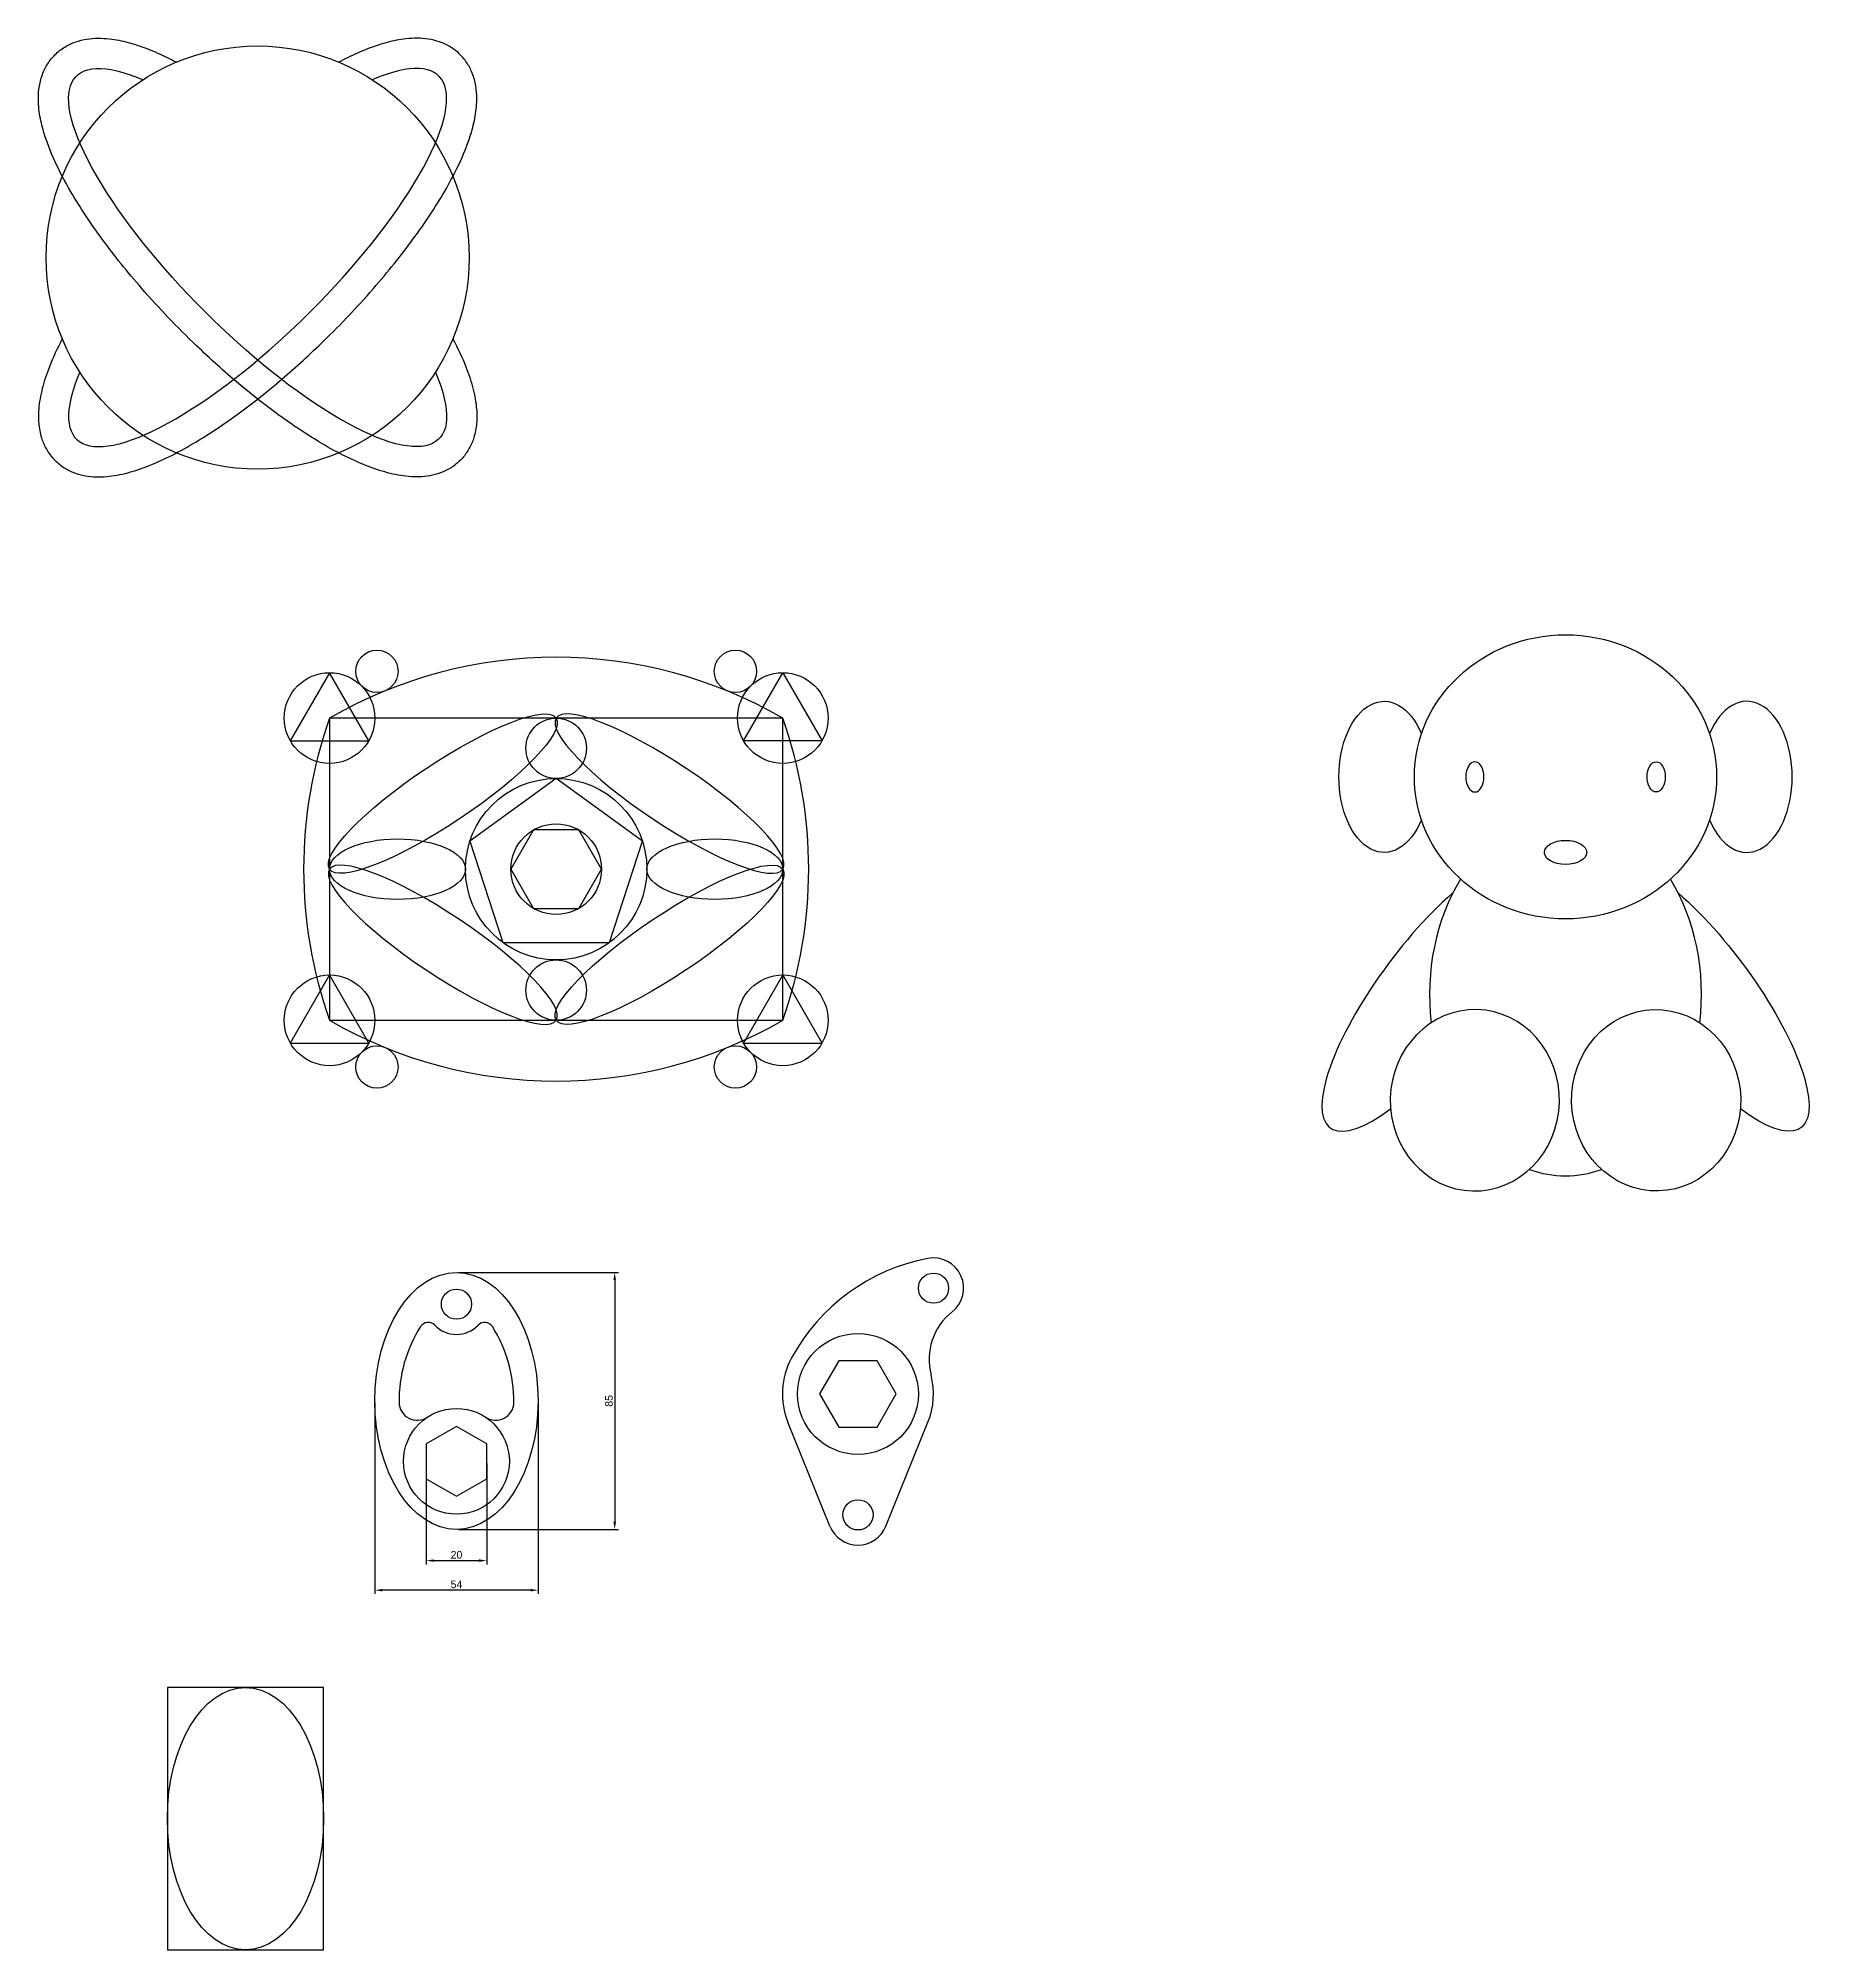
# Model space of a CAD drawing. Header units: millimetres. Extents: x 175 to 1049, y 117 to 1297.
# Drawn here: x 459 to 1049, y 158 to 790 of the extents above; entities that cross this region are included whole.
import ezdxf

# ---------------------------------------------------------------- set-up
doc = ezdxf.new("R2010")
doc.units = ezdxf.units.MM
doc.styles.get("Standard").update_dxf_attribs({"font": 'arial.ttf'})
doc.dimstyles.new('ISO-25', dxfattribs={"dimtxt": 2.5, "dimasz": 2.5, "dimexe": 1.25, "dimexo": 0.625, "dimtad": 1, "dimtxsty": 'Standard', "dimcen": 2.5, "dimadec": 0, "dimazin": 0, "dimtfac": 1, "dimtmove": 0, "dimatfit": 3, "dimfxl": 1, "dimarcsym": 0})

msp = doc.modelspace()

# ---------------------------------------------------------------- blocks, each defined once
blk = doc.blocks.new('*D2')
at = {"color": 0, "lineweight": -2, "transparency": 16777216}
for p, q in [((597.8, 381.92), (650.79, 381.92)), ((649.54, 379.42), (649.54, 299.42)), ((597.8, 296.92), (650.79, 296.92))]:
    blk.add_line(p, q, dxfattribs=at)
at = {"color": 0, "transparency": 16777216}
for points in [[(649.13, 379.42), (649.96, 379.42), (649.54, 381.92)], [(649.13, 299.42), (649.96, 299.42), (649.54, 296.92)]]:
    blk.add_solid(points, dxfattribs=at)
at = {"layer": 'Defpoints', "color": 0, "transparency": 16777216}
for p in [(597.18, 381.92), (597.18, 296.92), (649.54, 296.92)]:
    blk.add_point(p, dxfattribs=at)
at = {"color": 0, "transparency": 16777216, "insert": (647.64, 339.42), "char_height": 2.5, "attachment_point": 5, "rotation": 90}
blk.add_mtext('85', dxfattribs=at)
blk = doc.blocks.new('*D3')
at = {"color": 0, "lineweight": -2, "transparency": 16777216}
for p, q in [((570.18, 338.79), (570.18, 275.54)), ((624.18, 338.79), (624.18, 275.54)), ((621.68, 276.79), (572.68, 276.79))]:
    blk.add_line(p, q, dxfattribs=at)
at = {"color": 0, "transparency": 16777216}
for points in [[(572.68, 277.21), (572.68, 276.37), (570.18, 276.79)], [(621.68, 277.21), (621.68, 276.37), (624.18, 276.79)]]:
    blk.add_solid(points, dxfattribs=at)
at = {"layer": 'Defpoints', "color": 0, "transparency": 16777216}
for p in [(570.18, 339.42), (624.18, 339.42), (570.18, 276.79)]:
    blk.add_point(p, dxfattribs=at)
at = {"color": 0, "transparency": 16777216, "insert": (597.18, 278.69), "char_height": 2.5, "attachment_point": 5}
blk.add_mtext('54', dxfattribs=at)
blk = doc.blocks.new('*D7')
at = {"color": 0, "lineweight": -2, "transparency": 16777216}
for p, q in [((587.18, 318.79), (587.18, 285.33)), ((607.18, 318.79), (607.18, 285.33)), ((589.68, 286.58), (604.68, 286.58))]:
    blk.add_line(p, q, dxfattribs=at)
at = {"color": 0, "transparency": 16777216}
for points in [[(589.68, 286.99), (589.68, 286.16), (587.18, 286.58)], [(604.68, 286.99), (604.68, 286.16), (607.18, 286.58)]]:
    blk.add_solid(points, dxfattribs=at)
at = {"layer": 'Defpoints', "color": 0, "transparency": 16777216}
for p in [(587.18, 319.42), (607.18, 319.42), (607.18, 286.58)]:
    blk.add_point(p, dxfattribs=at)
at = {"color": 0, "transparency": 16777216, "insert": (597.18, 288.48), "char_height": 2.5, "attachment_point": 5}
blk.add_mtext('20', dxfattribs=at)

# ---------------------------------------------------------------- dimensions: what is measured, and where the dimension line sits
dim = msp.add_linear_dim(base=(649.544, 296.917), p1=(597.176, 381.917), p2=(597.176, 296.917), angle=90, dimstyle='ISO-25')
dim.commit()
dim.dimension.update_dxf_attribs({"geometry": '*D2', "text_midpoint": (647.643, 339.417)})
for base, p1, p2, picture, middle in [((570.176, 276.791), (624.176, 339.417), (570.176, 339.417), '*D3', (597.176, 278.687)), ((607.176, 286.576), (587.176, 319.417), (607.176, 319.417), '*D7', (597.176, 288.478))]:
    dim = msp.add_linear_dim(base=base, p1=p1, p2=p2, dimstyle='ISO-25')
    dim.commit()
    dim.dimension.update_dxf_attribs({"geometry": picture, "text_midpoint": middle})

# ---------------------------------------------------------------- linework, layer by layer
for p, q in [((720.764, 297.961), (706.859, 332.336)), ((739.305, 297.961), (753.21, 332.336))]:
    msp.add_line(p, q)
for points in [[(555.171, 580.313), (542.18, 557.813), (568.161, 557.813)], [(705.171, 580.313), (718.161, 557.813), (692.18, 557.813)], [(555.171, 465.313), (705.171, 465.313), (705.171, 565.313), (555.171, 565.313)], [(630.171, 545.313), (601.639, 524.584), (612.537, 491.043), (647.804, 491.043), (658.702, 524.584)], [(645.171, 515.313), (637.671, 528.304), (622.671, 528.304), (615.171, 515.313), (622.671, 502.323), (637.671, 502.323)], [(555.171, 480.313), (542.18, 457.813), (568.161, 457.813)], [(705.171, 480.313), (692.18, 457.813), (718.161, 457.813)], [(723.684, 352.711), (717.333, 341.711), (723.684, 330.711), (736.386, 330.711), (742.736, 341.711), (736.386, 352.711)], [(597.176, 330.964), (587.176, 325.19), (587.176, 313.643), (597.176, 307.87), (607.176, 313.643), (607.176, 325.19)], [(501.51, 157.835), (553.22, 157.835), (553.22, 244.617), (501.51, 244.617)]]:
    msp.add_lwpolyline(points, close=True)
for centre, radius in [((531.374, 717.655), 70), ((570.832, 580.764), 7), ((689.509, 580.764), 7), ((555.171, 565.313), 15), ((705.171, 565.313), 15), ((630.171, 555.313), 10), ((630.171, 515.313), 30), ((630.171, 515.313), 15), ((630.171, 475.313), 10), ((555.171, 465.313), 15), ((705.171, 465.313), 15), ((570.832, 449.863), 7), ((689.509, 449.863), 7), ((755.035, 376.711), 5), ((597.176, 371.417), 5), ((730.035, 341.711), 20), ((597.176, 319.417), 17.5), ((730.035, 301.711), 5)]:
    msp.add_circle(centre, radius)
for centre, radius, start, end in [((630.171, 435.41), 150, 60, 120), ((696.592, 515.313), 150, 160.528779, 199.471221), ((563.749, 515.313), 150, 340.528779, 19.471221), ((630.171, 595.217), 150, 240, 300), ((765.206, 322.659), 65, 100.657664, 151.55722), ((755.035, 376.711), 10, 308.146497, 100.657664), ((773.565, 353.118), 20, 128.146497, 194.684036), ((624.176, 339.417), 46, 147.712435, 180.604126), ((587.825, 362.386), 3, 44.001096, 147.712435), ((597.176, 371.417), 10, 224.001096, 315.998904), ((606.527, 362.386), 3, 32.287565, 135.998904), ((570.176, 339.417), 46, 359.395874, 32.287565), ((730.035, 341.711), 25, 151.55722, 202.024313), ((730.035, 341.711), 25, 337.975687, 14.684036), ((584.178, 338.995), 6, 180.604126, 303.579732), ((610.174, 338.995), 6, 236.420268, 359.395874), ((730.035, 301.711), 10, 202.024313, 337.975687)]:
    msp.add_arc(centre, radius, start, end)
at = {"extrusion": (0, 0, -1)}
for centre, major_axis, ratio, start_param, end_param in [((531.374, 717.655), (-60, 60), 0.2946278, 2.5087401, 6.9160378), ((904.195, 545.857), (0, -25), 0.6, 5.317032, 10.3909313), ((1009.195, 473.857), (32.891, -44.081), 0.3090909, 4.100539, 7.0908863)]:
    msp.add_ellipse(centre, major_axis=major_axis, ratio=ratio, start_param=start_param, end_param=end_param, dxfattribs=at)
for centre, major_axis, ratio, start_param, end_param in [((531.374, 717.655), (60, 60), 0.2946278, 2.5087401, 6.9160378), ((1024.195, 545.857), (0, -25), 0.6, 5.317032, 10.3909313), ((919.195, 473.857), (-32.891, -44.081), 0.3090909, 4.100539, 7.0908863), ((964.195, 473.857), (0, -60), 0.75, 4.0227427, 4.8689664), ((964.195, 473.857), (0, -60), 0.75, 1.4142189, 2.2604426), ((964.195, 473.857), (0, -60), 0.75, 6.0148247, 6.551546)]:
    msp.add_ellipse(centre, major_axis=major_axis, ratio=ratio, start_param=start_param, end_param=end_param)
for centre, major_axis, ratio in [((964.195, 545.857), (-50, 0), 0.94), ((592.671, 540.313), (-37.5, -25), 0.2218801), ((994.195, 545.857), (0, -5), 0.6), ((577.671, 515.313), (22.5, 0), 0.4444444), ((682.671, 515.313), (-22.5, 0), 0.4444444), ((667.671, 490.313), (37.5, 25), 0.2218801), ((964.195, 520.857), (-7, 0), 0.5714286), ((994.195, 438.857), (0.734, -29.991), 0.9333333), ((597.176, 339.417), (0, -42.5), 0.6352941), ((527.365, 201.226), (0, -43.391), 0.595859)]:
    msp.add_ellipse(centre, major_axis=major_axis, ratio=ratio)
for centre, major_axis, ratio in [((667.671, 540.313), (37.5, -25), 0.2218801), ((934.195, 545.857), (0, -5), 0.6), ((592.671, 490.313), (-37.5, 25), 0.2218801), ((934.195, 438.857), (-0.734, -29.991), 0.9333333)]:
    msp.add_ellipse(centre, major_axis=major_axis, ratio=ratio, dxfattribs=at)
for points in [[(596.009, 690.779), (597.67, 687.609), (599.098, 684.532), (601.23, 679.114), (602.02, 676.743), (603.226, 672.084), (603.644, 669.797), (603.951, 665.942), (603.964, 664.373), (603.689, 661.215), (603.401, 659.622), (602.532, 656.857), (602.041, 655.68), (600.793, 653.414), (600.033, 652.327), (598.274, 650.345), (597.276, 649.453), (595.132, 647.931), (593.989, 647.302), (591.655, 646.303), (590.464, 645.932), (588.086, 645.402), (586.897, 645.241), (584.531, 645.085), (583.354, 645.088), (579.873, 645.293), (577.571, 645.677), (572.888, 646.825), (570.507, 647.592), (565.62, 649.469), (563.115, 650.58), (557.976, 653.123), (555.343, 654.555), (548.257, 658.724), (543.71, 661.713), (534.459, 668.373), (529.756, 672.044), (520.378, 679.914), (515.703, 684.113), (504.798, 694.564), (498.673, 700.979), (488.298, 712.882), (483.906, 718.345), (476.014, 729.091), (472.514, 734.372), (467.53, 742.923), (465.757, 746.303), (462.765, 752.844), (461.544, 756.004), (460.013, 761.158), (459.535, 763.201), (458.913, 767.257), (458.765, 769.272), (458.901, 772.696), (459.064, 774.096), (459.682, 776.9), (460.138, 778.305), (461.3, 780.793), (461.95, 781.887), (463.204, 783.547), (463.733, 784.156), (464.303, 784.726), (465.285, 785.708), (466.386, 786.569), (468.712, 787.993), (469.935, 788.559), (472.407, 789.421), (473.656, 789.719), (476.143, 790.106), (477.382, 790.196), (479.849, 790.213), (481.079, 790.141), (484.37, 789.773), (486.436, 789.36), (490.638, 788.235), (492.775, 787.522), (497.148, 785.823), (499.383, 784.837), (502.604, 783.265), (503.547, 782.788), (504.498, 782.29)], [(466.739, 690.779), (465.078, 687.609), (463.65, 684.532), (461.518, 679.114), (460.728, 676.743), (459.522, 672.084), (459.104, 669.797), (458.798, 665.942), (458.785, 664.373), (459.059, 661.215), (459.348, 659.622), (460.216, 656.857), (460.707, 655.68), (461.956, 653.414), (462.715, 652.327), (464.474, 650.345), (465.473, 649.453), (467.616, 647.931), (468.759, 647.302), (471.093, 646.303), (472.284, 645.932), (474.663, 645.402), (475.851, 645.241), (478.217, 645.085), (479.394, 645.088), (482.875, 645.293), (485.177, 645.677), (489.86, 646.825), (492.242, 647.592), (497.129, 649.469), (499.634, 650.58), (504.772, 653.123), (507.405, 654.555), (514.491, 658.724), (519.038, 661.713), (528.289, 668.373), (532.992, 672.044), (542.37, 679.914), (547.045, 684.113), (557.95, 694.564), (564.075, 700.979), (574.45, 712.882), (578.842, 718.345), (586.734, 729.091), (590.234, 734.372), (595.218, 742.923), (596.991, 746.303), (599.983, 752.844), (601.204, 756.004), (602.735, 761.158), (603.213, 763.201), (603.836, 767.257), (603.983, 769.272), (603.848, 772.696), (603.684, 774.096), (603.067, 776.9), (602.611, 778.305), (601.448, 780.793), (600.798, 781.887), (599.545, 783.547), (599.015, 784.156), (598.445, 784.726), (597.463, 785.708), (596.363, 786.569), (594.037, 787.993), (592.814, 788.559), (590.342, 789.421), (589.092, 789.719), (586.605, 790.106), (585.367, 790.196), (582.899, 790.213), (581.669, 790.141), (578.379, 789.773), (576.313, 789.36), (572.11, 788.235), (569.973, 787.522), (565.601, 785.823), (563.365, 784.837), (560.145, 783.265), (559.202, 782.788), (558.251, 782.29)]]:
    msp.add_open_spline(points, degree=3, knots=[2.3854058, 2.3854058, 2.3854058, 2.3854058, 2.5463795, 2.5463795, 2.6776449, 2.6776449, 2.8089103, 2.8089103, 2.8989616, 2.8989616, 2.9890129, 2.9890129, 3.0565335, 3.0565335, 3.124054, 3.124054, 3.1915746, 3.1915746, 3.2590951, 3.2590951, 3.3266157, 3.3266157, 3.3941362, 3.3941362, 3.4616568, 3.4616568, 3.5939927, 3.5939927, 3.7263287, 3.7263287, 3.8586647, 3.8586647, 3.9910006, 3.9910006, 4.2074623, 4.2074623, 4.423924, 4.423924, 4.6403857, 4.6403857, 4.9411371, 4.9411371, 5.1916664, 5.1916664, 5.4421957, 5.4421957, 5.613708, 5.613708, 5.7852203, 5.7852203, 5.9013445, 5.9013445, 6.0174687, 6.0174687, 6.0970624, 6.0970624, 6.1766561, 6.1766561, 6.2421731, 6.2421731, 6.2831853, 6.2831853, 6.2831853, 6.3538573, 6.3538573, 6.4245293, 6.4245293, 6.4952014, 6.4952014, 6.5658734, 6.5658734, 6.6365454, 6.6365454, 6.7547253, 6.7547253, 6.8729052, 6.8729052, 6.9910851, 6.9910851, 7.0393689, 7.0393689, 7.0393689, 7.0393689])

msp.set_redraw_order([(e.dxf.handle, doc.entitydb.next_handle()) for e in msp.query("TEXT MTEXT ATTDEF DIMENSION ARC_DIMENSION")])  # texts and dimensions are drawn at this point

doc.saveas('drawing.dxf')
